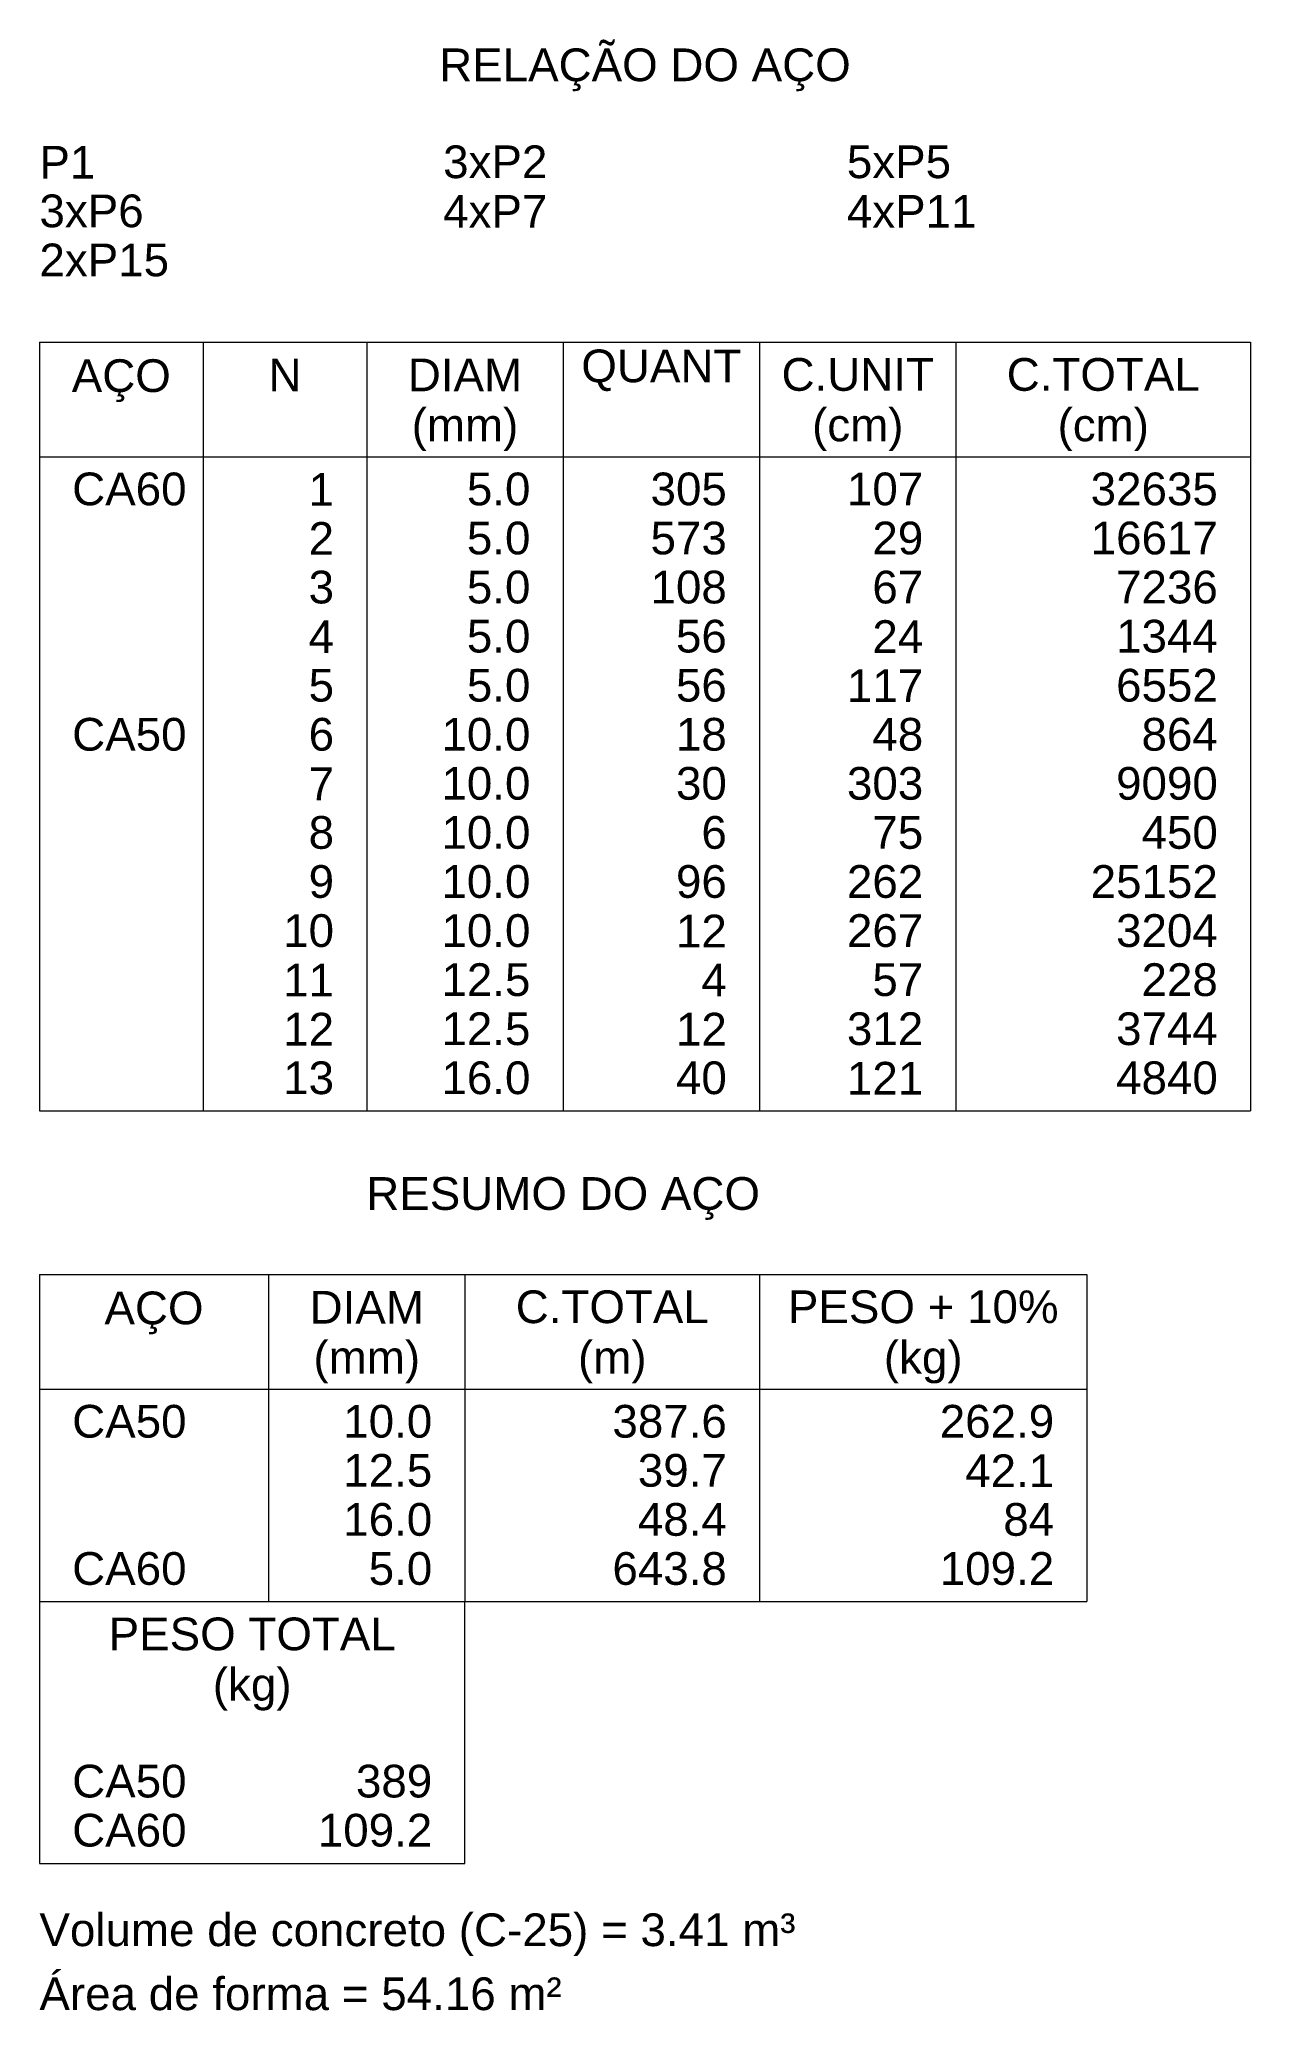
# Model space of a CAD drawing. Header units: millimetres. Extents: x 180 to 11148, y -1598 to 1045.
# Drawn here: x 2399.14 to 2414.81, y 22.36 to 47.88 of the extents above; entities that cross this region are included whole.
import ezdxf

# ---------------------------------------------------------------- set-up
doc = ezdxf.new("R2010")
doc.units = ezdxf.units.MM
doc.header["$MEASUREMENT"] = 0
doc.layers.add('DT-Relação do aço', color=9, linetype='Continuous', lineweight=5)
doc.styles.add('Arial', font='arial.ttf')

msp = doc.modelspace()

# ---------------------------------------------------------------- texts
at = {"layer": 'DT-Relação do aço', "linetype": 'Continuous', "char_height": 0.4236, "line_spacing_factor": 0.798, "style": 'Arial'}
for s, insert, width, attachment_point in [('RELAÇÃO DO AÇO', (2406.9772, 47.2095), 10.681309, 8), ('P1', (2399.141, 46.0781), 1.451328, 7), ('3xP2', (2404.3654, 46.0781), 2.70451, 7), ('5xP5', (2409.5898, 46.0781), 2.70451, 7), ('3xP6', (2399.141, 45.4427), 2.70451, 7), ('4xP7', (2404.3654, 45.4427), 2.70451, 7), ('4xP11', (2409.5898, 45.4427), 3.364415, 7), ('2xP15', (2399.141, 44.8073), 3.364415, 7), ('AÇO', (2400.2002, 43.1845), 2.571255, 8), ('N', (2402.318, 43.3247), 0.856892, 8), ('DIAM', (2404.6478, 43.3247), 2.966387, 8), ('QUANT', (2407.1894, 43.3247), 4.152941, 8), ('C.UNIT', (2409.731, 43.3247), 3.954796, 8), ('C.TOTAL', (2412.908, 43.3247), 5.010412, 8), ('(mm)', (2404.6482, 42.5495), 2.767082, 8), ('(cm)', (2409.7312, 42.5495), 2.37195, 8), ('(cm)', (2412.9082, 42.5495), 2.37195, 8), ('RESUMO DO AÇO', (2405.9182, 32.5945), 10.218391, 8), ('AÇO', (2400.6232, 31.1125), 2.571255, 8), ('DIAM', (2403.377, 31.2521), 2.966387, 8), ('C.TOTAL', (2406.554, 31.2521), 5.010412, 8), ('PESO + 10%', (2410.5782, 31.2521), 7.024311, 8), ('(mm)', (2403.3772, 30.4765), 2.767082, 8), ('(m)', (2406.5542, 30.4765), 1.778673, 8), ('(kg)', (2410.5782, 30.4765), 2.043446, 8), ('CA50', (2399.5646, 29.7695), 2.968125, 7), ('10.0', (2404.2242, 29.7695), 2.309378, 9), ('387.6', (2408.0366, 29.7695), 2.969283, 9), ('262.9', (2412.2726, 29.7695), 2.969283, 9), ('12.5', (2404.2242, 29.1341), 2.309378, 9), ('39.7', (2408.0366, 29.1341), 2.309378, 9), ('42.1', (2412.2726, 29.1341), 2.309378, 9), ('16.0', (2404.2242, 28.4987), 2.309378, 9), ('48.4', (2408.0366, 28.4987), 2.309378, 9), ('84', (2412.2726, 28.4987), 1.31981, 9), ('CA60', (2399.5646, 27.8633), 2.968125, 7), ('5.0', (2404.2242, 27.8633), 1.649473, 9), ('643.8', (2408.0366, 27.8633), 2.969283, 9), ('109.2', (2412.2726, 27.8633), 2.969283, 9), ('PESO TOTAL', (2401.8944, 27.0161), 7.450729, 8), ('(kg)', (2401.8942, 26.2405), 2.043446, 8), ('CA50', (2399.5646, 25.1099), 2.968125, 7), ('389', (2404.2242, 25.1099), 1.979715, 9), ('CA60', (2399.5646, 24.4745), 2.968125, 7), ('109.2', (2404.2242, 24.4745), 2.969283, 9), ('Volume de concreto (C-25) = 3.41 m³', (2399.1412, 23.0635), 19.619866, 7), ('Área de forma = 54.16 m²', (2399.141, 22.3565), 13.553258, 7)]:
    msp.add_mtext(s, dxfattribs=dict(at, insert=insert, width=width, attachment_point=attachment_point))
at = {"layer": 'DT-Relação do aço', "color": 9, "linetype": 'Continuous', "char_height": 0.4236, "line_spacing_factor": 0.798, "style": 'Arial'}
for s, insert, width, attachment_point in [('CA60', (2399.5646, 41.8421), 2.968125, 7), ('1', (2402.9534, 41.8421), 0.659905, 9), ('5.0', (2405.495, 41.8421), 1.649473, 9), ('305', (2408.0366, 41.8421), 1.979715, 9), ('107', (2410.5782, 41.8421), 1.979715, 9), ('32635', (2414.3906, 41.8421), 3.299526, 9), ('2', (2402.9534, 41.2067), 0.659905, 9), ('5.0', (2405.495, 41.2067), 1.649473, 9), ('573', (2408.0366, 41.2067), 1.979715, 9), ('29', (2410.5782, 41.2067), 1.31981, 9), ('16617', (2414.3906, 41.2067), 3.299526, 9), ('3', (2402.9534, 40.5713), 0.659905, 9), ('5.0', (2405.495, 40.5713), 1.649473, 9), ('108', (2408.0366, 40.5713), 1.979715, 9), ('67', (2410.5782, 40.5713), 1.31981, 9), ('7236', (2414.3906, 40.5713), 2.639621, 9), ('4', (2402.9534, 39.9359), 0.659905, 9), ('5.0', (2405.495, 39.9359), 1.649473, 9), ('56', (2408.0366, 39.9359), 1.31981, 9), ('24', (2410.5782, 39.9359), 1.31981, 9), ('1344', (2414.3906, 39.9359), 2.639621, 9), ('5', (2402.9534, 39.3005), 0.659905, 9), ('5.0', (2405.495, 39.3005), 1.649473, 9), ('56', (2408.0366, 39.3005), 1.31981, 9), ('117', (2410.5782, 39.3005), 1.979715, 9), ('6552', (2414.3906, 39.3005), 2.639621, 9), ('CA50', (2399.5646, 38.6651), 2.968125, 7), ('6', (2402.9534, 38.6651), 0.659905, 9), ('10.0', (2405.495, 38.6651), 2.309378, 9), ('18', (2408.0366, 38.6651), 1.31981, 9), ('48', (2410.5782, 38.6651), 1.31981, 9), ('864', (2414.3906, 38.6651), 1.979715, 9), ('7', (2402.9534, 38.0297), 0.659905, 9), ('10.0', (2405.495, 38.0297), 2.309378, 9), ('30', (2408.0366, 38.0297), 1.31981, 9), ('303', (2410.5782, 38.0297), 1.979715, 9), ('9090', (2414.3906, 38.0297), 2.639621, 9), ('8', (2402.9534, 37.3943), 0.659905, 9), ('10.0', (2405.495, 37.3943), 2.309378, 9), ('6', (2408.0366, 37.3943), 0.659905, 9), ('75', (2410.5782, 37.3943), 1.31981, 9), ('450', (2414.3906, 37.3943), 1.979715, 9), ('9', (2402.9534, 36.7589), 0.659905, 9), ('10.0', (2405.495, 36.7589), 2.309378, 9), ('96', (2408.0366, 36.7589), 1.31981, 9), ('262', (2410.5782, 36.7589), 1.979715, 9), ('25152', (2414.3906, 36.7589), 3.299526, 9), ('10', (2402.9534, 36.1235), 1.31981, 9), ('10.0', (2405.495, 36.1235), 2.309378, 9), ('12', (2408.0366, 36.1235), 1.31981, 9), ('267', (2410.5782, 36.1235), 1.979715, 9), ('3204', (2414.3906, 36.1235), 2.639621, 9), ('11', (2402.9534, 35.4881), 1.31981, 9), ('12.5', (2405.495, 35.4881), 2.309378, 9), ('4', (2408.0366, 35.4881), 0.659905, 9), ('57', (2410.5782, 35.4881), 1.31981, 9), ('228', (2414.3906, 35.4881), 1.979715, 9), ('12', (2402.9534, 34.8527), 1.31981, 9), ('12.5', (2405.495, 34.8527), 2.309378, 9), ('12', (2408.0366, 34.8527), 1.31981, 9), ('312', (2410.5782, 34.8527), 1.979715, 9), ('3744', (2414.3906, 34.8527), 2.639621, 9), ('13', (2402.9534, 34.2173), 1.31981, 9), ('16.0', (2405.495, 34.2173), 2.309378, 9), ('40', (2408.0366, 34.2173), 1.31981, 9), ('121', (2410.5782, 34.2173), 1.979715, 9), ('4840', (2414.3906, 34.2173), 2.639621, 9)]:
    msp.add_mtext(s, dxfattribs=dict(at, insert=insert, width=width, attachment_point=attachment_point))

# ---------------------------------------------------------------- linework, layer by layer
at = {"layer": 'DT-Relação do aço', "linetype": 'Continuous'}
for p, q in [((2399.141, 43.9601), (2414.8142, 43.9601)), ((2399.141, 43.9601), (2399.141, 34.0055)), ((2401.259, 43.9601), (2401.259, 34.0055)), ((2403.377, 43.9601), (2403.377, 34.0055)), ((2405.9186, 43.9601), (2405.9186, 34.0055)), ((2408.4602, 43.9601), (2408.4602, 34.0055)), ((2411.0018, 43.9601), (2411.0018, 34.0055)), ((2414.8142, 43.9601), (2414.8142, 34.0055)), ((2399.141, 42.4775), (2414.8142, 42.4775)), ((2399.141, 34.0055), (2414.8142, 34.0055)), ((2399.141, 31.8875), (2399.141, 27.6515)), ((2399.141, 31.8875), (2412.6962, 31.8875)), ((2402.1062, 31.8875), (2402.1062, 27.6515)), ((2404.6478, 31.8875), (2404.6478, 27.6515)), ((2408.4602, 31.8875), (2408.4602, 27.6515)), ((2412.6962, 31.8875), (2412.6962, 27.6515)), ((2399.141, 30.4049), (2412.6962, 30.4049)), ((2399.141, 27.6515), (2412.6962, 27.6515)), ((2399.141, 27.6515), (2399.141, 24.2627)), ((2404.6478, 24.2627), (2404.6478, 27.6515)), ((2399.141, 24.2627), (2404.6478, 24.2627))]:
    msp.add_line(p, q, dxfattribs=at)

msp.set_redraw_order([(e.dxf.handle, doc.entitydb.next_handle()) for e in msp.query("TEXT MTEXT ATTDEF DIMENSION ARC_DIMENSION")])  # texts and dimensions are drawn at this point

doc.saveas('drawing.dxf')
